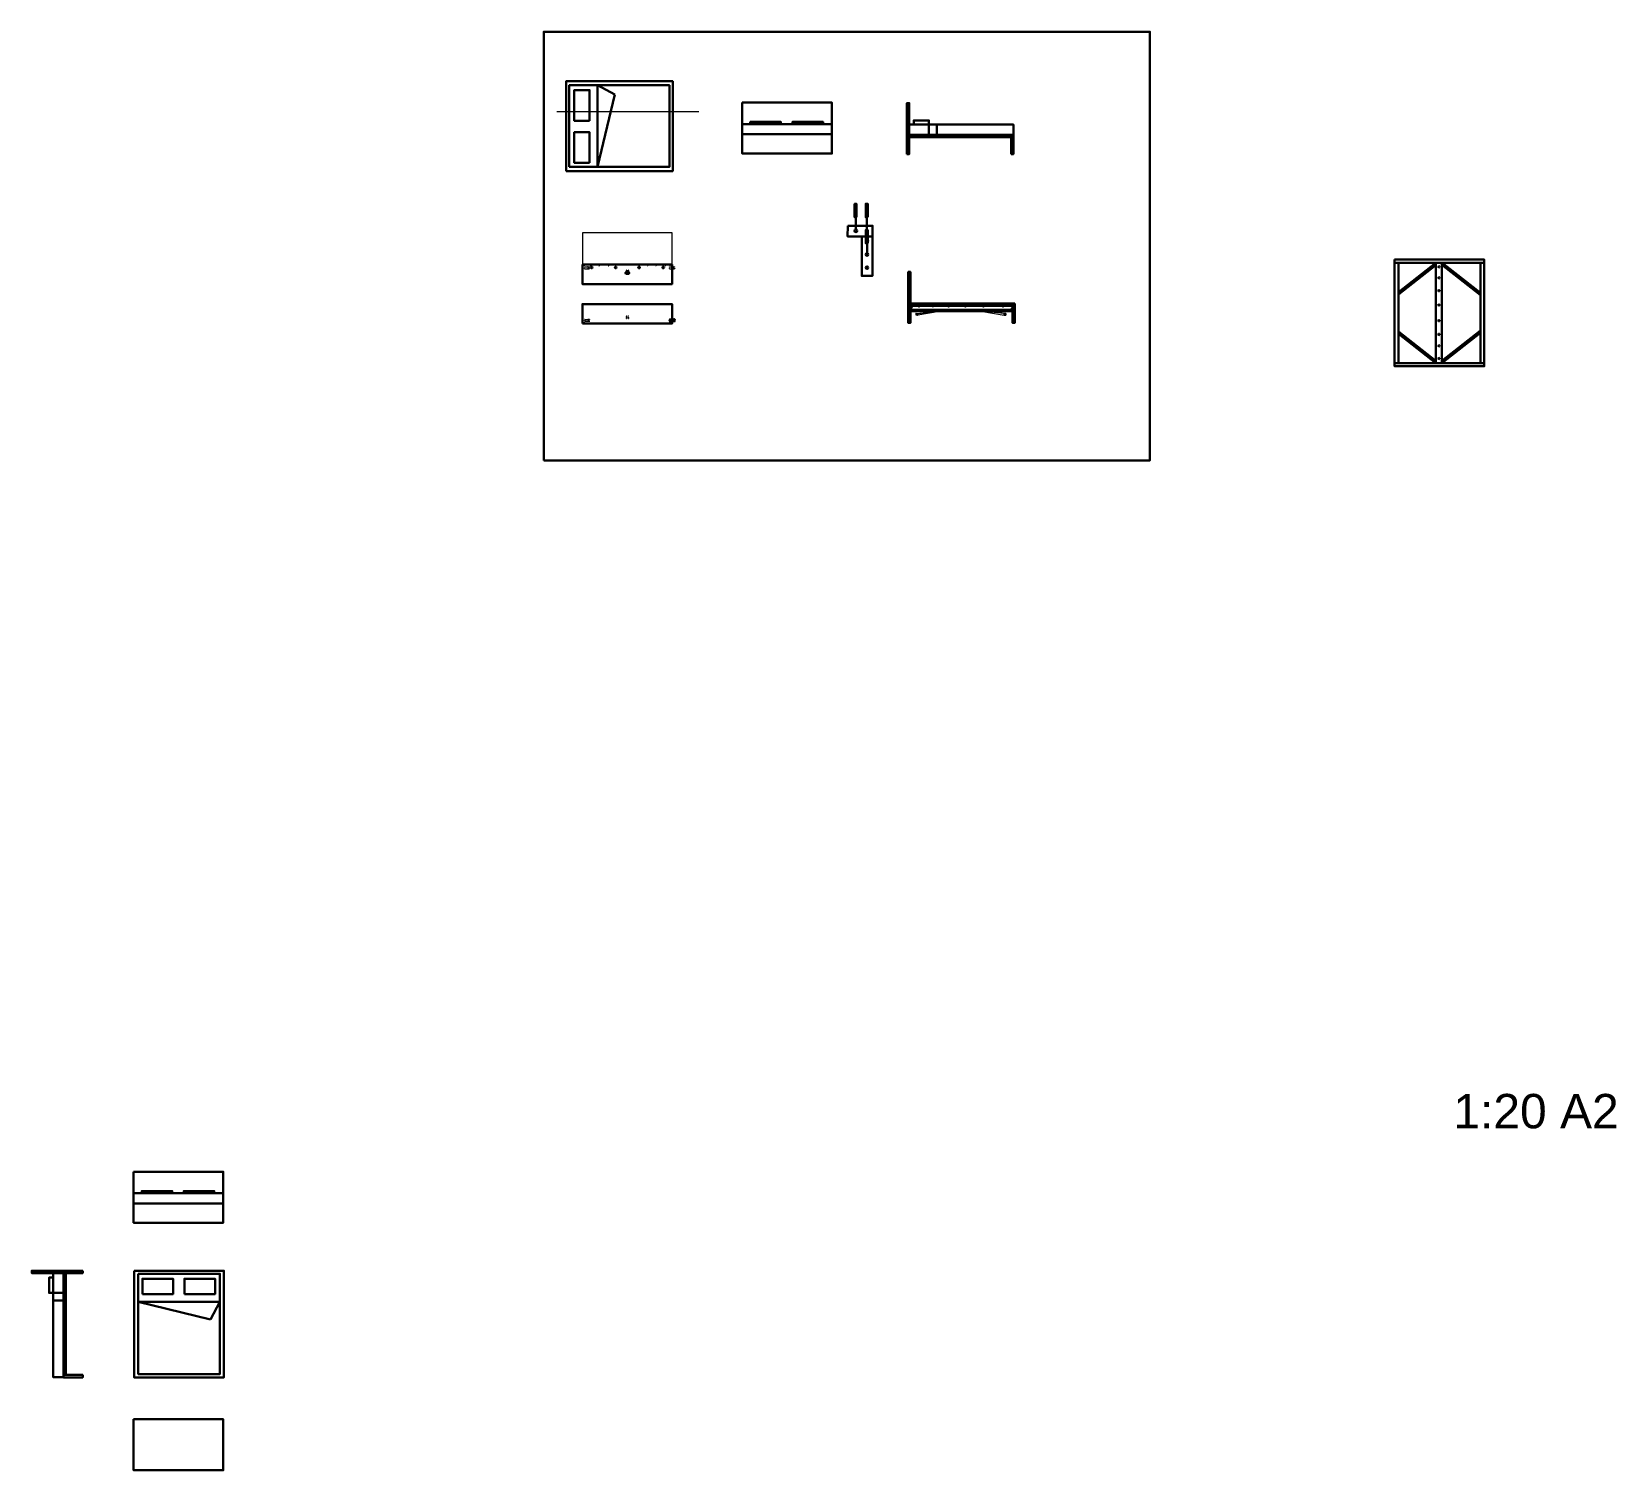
# Model space of a CAD drawing. Header units: inches. Extents: x 157 to 3262, y 42 to 2861.
import ezdxf

# ---------------------------------------------------------------- set-up
doc = ezdxf.new("R2010")
doc.units = ezdxf.units.IN
doc.header["$MEASUREMENT"] = 0
for name, color, linetype, lineweight in [('Arredi', 3, 'Continuous', 30), ('Dettagli', 210, 'Continuous', 5), ('qqqq', 5, 'Continuous', 30)]:
    doc.layers.add(name, color=color, linetype=linetype, lineweight=lineweight)
doc.styles.get("Standard").update_dxf_attribs({"font": 'Arial.ttf'})

msp = doc.modelspace()

# ---------------------------------------------------------------- texts
at = {"layer": 'Arredi', "color": 0, "insert": (2943, 779.7), "char_height": 67.32, "attachment_point": 1}
msp.add_mtext_dynamic_manual_height_columns('1:20 A2', width=475.717, gutter_width=1, heights=[0], dxfattribs=at)

# ---------------------------------------------------------------- hatches: boundary and pattern name
at = {"layer": 'qqqq'}
h = msp.add_hatch(dxfattribs=at)
h.set_pattern_fill('ANSI31', color=0, scale=9.7)
h.paths.add_polyline_path([(1879, 2390.4), (1874.5, 2390.4), (1874.5, 2328.4), (1879, 2328.4)])
h.paths.add_polyline_path([(1879, 2318.6), (1878.6, 2318.6), (1878.6, 2318.7, -0.469008), (1878.6, 2319.4), (1878.6, 2319.3), (1879, 2319.3), (1879, 2320), (1876.9, 2320), (1876.9, 2320.3), (1879, 2320.3), (1879, 2321.8), (1878.6, 2321.8), (1878.6, 2321.9, -0.469008), (1878.6, 2322.6), (1878.6, 2322.4), (1879, 2322.4), (1879, 2325.9), (1876.9, 2325.9), (1876.9, 2326.2), (1879, 2326.2), (1879, 2328.4), (1877, 2328.4, -0.396733), (1876.4, 2328.4), (1874.5, 2328.4), (1874.5, 2290.4), (1879, 2290.4)])
h.paths.add_polyline_path([(1876.8, 2319.1), (1876.6, 2319), (1876.8, 2318.8, -0.158696)], flags=16)
h.paths.add_polyline_path([(1876.8, 2319.2), (1877.1, 2319.2), (1877.3, 2319.2), (1877.5, 2319.2), (1877.8, 2319.2), (1878, 2319.2), (1878.2, 2319.2), (1878.4, 2319.2, 0.266572), (1878.6, 2318.7), (1878.3, 2318.7), (1878.1, 2318.7), (1877.8, 2318.7), (1877.6, 2318.7), (1877.3, 2318.7), (1877.1, 2318.7), (1876.9, 2318.7, -0.254029)], flags=16)
h.paths.add_polyline_path([(1877, 2319.1), (1877.3, 2319.1), (1877.5, 2319.1), (1877.7, 2319.1), (1878, 2319.1), (1878.2, 2319.1), (1878.2, 2319.1, 0.23266), (1878.3, 2318.7), (1878.1, 2318.7), (1877.9, 2318.7), (1877.6, 2318.7), (1877.4, 2318.7), (1877.1, 2318.7), (1877.1, 2318.7, -0.221988)], flags=0)
h.paths.add_polyline_path([(1876.8, 2322.2), (1876.6, 2322.1), (1876.8, 2321.9, -0.158696)], flags=16)
h.paths.add_polyline_path([(1876.8, 2322.3), (1877.1, 2322.3), (1877.3, 2322.3), (1877.5, 2322.3), (1877.8, 2322.3), (1878, 2322.3), (1878.2, 2322.3), (1878.4, 2322.3, 0.266572), (1878.6, 2321.9), (1878.3, 2321.9), (1878.1, 2321.9), (1877.8, 2321.9), (1877.6, 2321.9), (1877.3, 2321.9), (1877.1, 2321.9), (1876.9, 2321.9, -0.254029)], flags=16)
h.paths.add_polyline_path([(1877, 2322.3), (1877.3, 2322.3), (1877.5, 2322.3), (1877.7, 2322.3), (1878, 2322.3), (1878.2, 2322.3), (1878.2, 2322.3, 0.23266), (1878.3, 2321.9), (1878.1, 2321.9), (1877.9, 2321.9), (1877.6, 2321.9), (1877.4, 2321.9), (1877.1, 2321.9), (1877.1, 2321.9, -0.221988)], flags=0)
h.paths.add_polyline_path([(1876.7, 2327.1), (1876.8, 2326.9), (1877, 2327.2, -0.158696)], flags=16)
h.paths.add_polyline_path([(1876.6, 2327.2), (1876.6, 2327.4), (1876.6, 2327.6), (1876.6, 2327.9), (1876.6, 2328.1), (1876.6, 2328.3), (1876.6, 2328.1, 0.252715), (1877, 2328.2), (1877, 2328.2), (1877, 2327.9), (1877, 2327.7), (1877, 2327.4), (1877, 2327.3, -0.254029)], flags=16)
h.paths.add_polyline_path([(1876.6, 2327.6), (1876.6, 2327.8), (1876.6, 2328, 0.23013), (1877, 2328.1), (1877, 2328), (1877, 2327.7), (1877, 2327.5), (1877, 2327.4, -0.221988), (1876.6, 2327.4)], flags=0)
h.paths.add_polyline_path([(2083.5, 2328.4), (2079, 2328.4), (2079, 2326.2), (2081, 2326.2), (2081, 2325.9), (2079, 2325.9), (2079, 2323.9), (2079, 2322.2), (2079.4, 2322.2), (2079.6, 2322.3), (2079.5, 2322.3), (2079.4, 2322.3), (2079.4, 2322), (2079.3, 2320.3), (2081, 2320.3), (2081, 2320), (2079, 2320), (2079, 2319), (2079.4, 2319), (2079.6, 2319.2), (2079.5, 2319.2), (2079.4, 2319.1), (2079.4, 2318.8), (2079, 2290.4), (2083.5, 2290.4)])
h.paths.add_polyline_path([(2081.1, 2318.8), (2081.4, 2319), (2081.2, 2319.1, -0.158696)], flags=16)
h.paths.add_polyline_path([(2080.8, 2318.7), (2080.5, 2318.7), (2080.3, 2318.7), (2080, 2318.7), (2079.8, 2318.7), (2079.6, 2318.7), (2079.4, 2318.7), (2079.6, 2318.7, 0.24604), (2079.7, 2319.2), (2079.8, 2319.2), (2080, 2319.2), (2080.2, 2319.2), (2080.5, 2319.2), (2080.7, 2319.2), (2080.9, 2319.2), (2081.1, 2319.2, -0.254029), (2081, 2318.7)], flags=16)
h.paths.add_polyline_path([(2080.9, 2319.1), (2080.9, 2319.1, -0.22364), (2080.8, 2318.7), (2080.9, 2318.7, 0.221988)], flags=0)
h.paths.add_polyline_path([(2080.4, 2318.7), (2080.1, 2318.7), (2079.9, 2318.7), (2079.7, 2318.7, 0.228766), (2079.8, 2319.1), (2080, 2319.1), (2080.2, 2319.1), (2080.4, 2319.1), (2080.7, 2319.1, -0.225205), (2080.6, 2318.7)], flags=0)
h.paths.add_polyline_path([(2081.1, 2321.9), (2081.4, 2322.1), (2081.2, 2322.2, -0.158696)], flags=16)
h.paths.add_polyline_path([(2080.8, 2321.9), (2080.5, 2321.9), (2080.3, 2321.9), (2080, 2321.9), (2079.8, 2321.9), (2079.6, 2321.9), (2079.4, 2321.9), (2079.6, 2321.9, 0.24604), (2079.7, 2322.3), (2079.8, 2322.3), (2080, 2322.3), (2080.2, 2322.3), (2080.5, 2322.3), (2080.7, 2322.3), (2080.9, 2322.3), (2081.1, 2322.3, -0.254029), (2081, 2321.9)], flags=16)
h.paths.add_polyline_path([(2080.9, 2322.3), (2080.9, 2322.3, -0.22364), (2080.8, 2321.9), (2080.9, 2321.9, 0.221988)], flags=0)
h.paths.add_polyline_path([(2080.4, 2321.9), (2080.1, 2321.9), (2079.9, 2321.9), (2079.7, 2321.9, 0.228766), (2079.8, 2322.3), (2080, 2322.3), (2080.2, 2322.3), (2080.4, 2322.3), (2080.7, 2322.3, -0.225205), (2080.6, 2321.9)], flags=0)
h.paths.add_polyline_path([(1893.7, 2308.9), (1890.1, 2308.9), (1890.1, 2305.7), (1893.7, 2305.7)])
h.paths.add_polyline_path([(2065.9, 2308.9), (2062.4, 2308.9), (2062.4, 2305.7), (2065.9, 2305.7)])

# ---------------------------------------------------------------- linework, layer by layer
at = {"layer": 'Arredi', "color": 0}
for p, q in [((1265.4, 2596.2), (1265.4, 2756.2)), ((1299.4, 2738.1), (1265.4, 2756.2)), ((1265.4, 2596.2), (1299.4, 2738.1)), ((1876.6, 2654.6), (1871.9, 2654.6)), ((1769.4, 2523.8), (1769.4, 2497.5)), ((1770.3, 2523.8), (1770.3, 2497.5)), ((1771, 2523.8), (1771, 2497.5)), ((1771.7, 2523.8), (1771.7, 2497.5)), ((1772.4, 2523.8), (1772.4, 2497.5)), ((1773.3, 2523.8), (1773.3, 2497.5)), ((1791.3, 2524), (1791.3, 2497.7)), ((1792.1, 2524), (1792.1, 2497.7)), ((1792.8, 2524), (1792.8, 2497.7)), ((1793.5, 2524), (1793.5, 2497.7)), ((1794.2, 2524), (1794.2, 2497.7)), ((1795.2, 2524), (1795.2, 2497.7)), ((1771.9, 2497.1), (1771.9, 2475.3)), ((1793.7, 2497.7), (1793.7, 2467.9)), ((1755.9, 2460.2), (1756, 2481.1)), ((1791.5, 2472.8), (1791.5, 2446.5)), ((1792.4, 2472.8), (1792.4, 2446.5)), ((1793.1, 2472.8), (1793.1, 2446.5)), ((1793.7, 2472.8), (1793.7, 2446.5)), ((1794.5, 2472.8), (1794.5, 2446.5)), ((1795.4, 2472.8), (1795.4, 2446.5)), ((1794, 2446.1), (1794, 2424.3)), ((1250.3, 2404.8), (1250.3, 2402.8)), ((1250.4, 2404.8), (1250.4, 2402.8)), ((1250.4, 2404.8), (1250.4, 2402.8)), ((1250.5, 2404.8), (1250.5, 2402.8)), ((1250.5, 2404.8), (1250.5, 2402.8)), ((1250.6, 2404.8), (1250.6, 2402.8)), ((1268.4, 2404.8), (1268.4, 2402.8)), ((1268.4, 2404.8), (1268.4, 2402.8)), ((1268.5, 2404.8), (1268.5, 2402.8)), ((1268.5, 2404.8), (1268.5, 2402.8)), ((1268.6, 2404.8), (1268.6, 2402.8)), ((1268.7, 2404.8), (1268.7, 2402.8)), ((1286.7, 2404.8), (1286.7, 2402.8)), ((1286.8, 2404.8), (1286.8, 2402.8)), ((1286.8, 2404.8), (1286.8, 2402.8)), ((1286.9, 2404.8), (1286.9, 2402.8)), ((1286.9, 2404.8), (1286.9, 2402.8)), ((1287, 2404.8), (1287, 2402.8)), ((1362.7, 2404.8), (1362.7, 2402.8)), ((1362.7, 2404.8), (1362.7, 2402.8)), ((1362.8, 2404.8), (1362.8, 2402.8)), ((1362.9, 2404.8), (1362.9, 2402.8)), ((1362.9, 2404.8), (1362.9, 2402.8)), ((1363, 2404.8), (1363, 2402.8)), ((1379.2, 2404.8), (1379.2, 2402.8)), ((1379.2, 2404.8), (1379.2, 2402.8)), ((1379.3, 2404.8), (1379.3, 2402.8)), ((1379.3, 2404.8), (1379.3, 2402.8)), ((1379.4, 2404.8), (1379.4, 2402.8)), ((1379.5, 2404.8), (1379.5, 2402.8)), ((1397.8, 2404.8), (1397.8, 2402.8)), ((1397.9, 2404.8), (1397.9, 2402.8)), ((1397.9, 2404.8), (1397.9, 2402.8)), ((1398, 2404.8), (1398, 2402.8)), ((1398, 2404.8), (1398, 2402.8)), ((1398.1, 2404.8), (1398.1, 2402.8)), ((2908.6, 2408.6), (2835.4, 2351)), ((2908.6, 2404), (2835.4, 2346.4)), ((2920.7, 2404.1), (2996, 2344.7)), ((2920.8, 2408.6), (2996, 2349.4)), ((1876.8, 2322.2), (1876.6, 2322.1)), ((1876.6, 2322.1), (1876.8, 2321.9)), ((1876.8, 2319.1), (1876.6, 2319)), ((1876.6, 2319), (1876.8, 2318.8)), ((1876.9, 2322.3), (1876.8, 2322.2)), ((1876.8, 2322.3), (1876.8, 2322.3)), ((1876.8, 2319.2), (1876.8, 2319.2)), ((1876.9, 2319.1), (1876.8, 2319.1)), ((1876.9, 2326.2), (1879, 2326.2)), ((1876.9, 2326.2), (1879, 2326.2)), ((1876.9, 2326.1), (1879, 2326.1)), ((1876.9, 2326.1), (1879, 2326.1)), ((1876.9, 2326), (1879, 2326)), ((1876.9, 2325.9), (1879, 2325.9)), ((1876.9, 2321.9), (1876.9, 2321.9)), ((1876.9, 2320.3), (1879, 2320.3)), ((1876.9, 2320.2), (1879, 2320.2)), ((1876.9, 2320.2), (1879, 2320.2)), ((1876.9, 2320.1), (1879, 2320.1)), ((1876.9, 2320.1), (1879, 2320.1)), ((1876.9, 2320), (1879, 2320)), ((1876.9, 2318.7), (1876.9, 2318.7)), ((1877.1, 2322.3), (1877.1, 2322.3)), ((1877.1, 2321.9), (1877.2, 2321.9)), ((1877.1, 2319.2), (1877.1, 2319.2)), ((1877.1, 2318.7), (1877.2, 2318.7)), ((1877.3, 2322.3), (1877.3, 2322.3)), ((1877.3, 2321.9), (1877.4, 2321.9)), ((1877.3, 2319.2), (1877.3, 2319.2)), ((1877.3, 2318.7), (1877.4, 2318.7)), ((1877.5, 2322.3), (1877.5, 2322.3)), ((1877.5, 2319.2), (1877.5, 2319.2)), ((1877.6, 2321.9), (1877.6, 2321.9)), ((1877.6, 2318.7), (1877.6, 2318.7)), ((1877.7, 2322.3), (1877.8, 2322.3)), ((1877.7, 2319.2), (1877.8, 2319.2)), ((1877.8, 2321.9), (1877.9, 2321.9)), ((1877.8, 2318.7), (1877.9, 2318.7)), ((1878, 2322.3), (1878, 2322.3)), ((1878, 2319.2), (1878, 2319.2)), ((1878.1, 2321.9), (1878.1, 2321.9)), ((1878.1, 2318.7), (1878.1, 2318.7)), ((1878.2, 2322.3), (1878.2, 2322.3)), ((1878.2, 2319.2), (1878.2, 2319.2)), ((1878.3, 2321.9), (1878.4, 2321.9)), ((1878.3, 2318.7), (1878.4, 2318.7)), ((1878.4, 2322.3), (1878.4, 2322.3)), ((1878.4, 2319.2), (1878.4, 2319.2)), ((1878.6, 2321.9), (1878.6, 2321.9)), ((1878.6, 2321.8), (1878.6, 2321.8)), ((1878.6, 2318.7), (1878.6, 2318.7)), ((1878.6, 2318.7), (1878.6, 2318.7)), ((2081, 2326.2), (2079, 2326.2)), ((2081, 2326.2), (2079, 2326.2)), ((2081, 2326.1), (2079, 2326.1)), ((2081, 2326.1), (2079, 2326.1)), ((2081, 2326), (2079, 2326)), ((2081, 2325.9), (2079, 2325.9)), ((2081, 2320.3), (2079, 2320.3)), ((2081, 2320.2), (2079, 2320.2)), ((2081, 2320.2), (2079, 2320.2)), ((2081, 2320.1), (2079, 2320.1)), ((2081, 2320.1), (2079, 2320.1)), ((2081, 2320), (2079, 2320)), ((2079.4, 2321.9), (2079.4, 2321.9)), ((2079.4, 2321.8), (2079.4, 2321.8)), ((2079.4, 2318.7), (2079.4, 2318.7)), ((2079.4, 2318.7), (2079.4, 2318.7)), ((2079.6, 2322.3), (2079.5, 2322.3)), ((2079.6, 2319.2), (2079.5, 2319.2)), ((2079.7, 2321.9), (2079.6, 2321.9)), ((2079.7, 2318.7), (2079.6, 2318.7)), ((2079.8, 2322.3), (2079.7, 2322.3)), ((2079.8, 2319.2), (2079.7, 2319.2)), ((2079.9, 2321.9), (2079.8, 2321.9)), ((2079.9, 2318.7), (2079.8, 2318.7)), ((2080, 2322.3), (2080, 2322.3)), ((2080.1, 2321.9), (2080, 2321.9)), ((2080, 2319.2), (2080, 2319.2)), ((2080.1, 2318.7), (2080, 2318.7)), ((2080.2, 2322.3), (2080.2, 2322.3)), ((2080.2, 2319.2), (2080.2, 2319.2)), ((2080.4, 2321.9), (2080.3, 2321.9)), ((2080.4, 2318.7), (2080.3, 2318.7)), ((2080.5, 2322.3), (2080.4, 2322.3)), ((2080.5, 2319.2), (2080.4, 2319.2)), ((2080.6, 2321.9), (2080.5, 2321.9)), ((2080.6, 2318.7), (2080.5, 2318.7)), ((2080.7, 2322.3), (2080.7, 2322.3)), ((2080.7, 2319.2), (2080.7, 2319.2)), ((2080.9, 2321.9), (2080.8, 2321.9)), ((2080.9, 2318.7), (2080.8, 2318.7)), ((2080.9, 2322.3), (2080.9, 2322.3)), ((2080.9, 2319.2), (2080.9, 2319.2)), ((2081.1, 2321.9), (2081, 2321.9)), ((2081.1, 2318.7), (2081, 2318.7)), ((2081.1, 2322.3), (2081.1, 2322.2)), ((2081.2, 2322.3), (2081.1, 2322.3)), ((2081.4, 2322.1), (2081.1, 2321.9)), ((2081.2, 2319.2), (2081.1, 2319.2)), ((2081.1, 2319.1), (2081.1, 2319.1)), ((2081.4, 2319), (2081.1, 2318.8)), ((2081.2, 2322.2), (2081.4, 2322.1)), ((2081.2, 2319.1), (2081.4, 2319)), ((1407.3, 2297.3), (1413.4, 2297.3)), ((1407.3, 2294), (1413.5, 2294)), ((2908.6, 2216.3), (2835.4, 2273.9)), ((2908.9, 2211.5), (2835.4, 2269.3)), ((2920.6, 2211.5), (2996, 2270.9)), ((2920.7, 2216.2), (2996, 2275.6)), ((365.4, 372.1), (525.4, 372.1)), ((365.4, 372.1), (507.4, 338)), ((507.4, 338), (525.4, 372.1))]:
    msp.add_line(p, q, dxfattribs=at)
at = {"layer": 'Arredi', "color": 0, "linetype": 'Continuous'}
for p, q in [((1876.6, 2328.3), (1876.6, 2328.3)), ((1876.6, 2328), (1876.6, 2328.1)), ((1876.6, 2327.8), (1876.6, 2327.9)), ((1876.6, 2327.6), (1876.6, 2327.6)), ((1876.6, 2327.4), (1876.6, 2327.4)), ((1876.6, 2327.2), (1876.7, 2327.2)), ((1876.6, 2327.1), (1876.6, 2327.2)), ((1876.7, 2327.1), (1876.8, 2326.9)), ((1876.8, 2326.9), (1877, 2327.2)), ((1877, 2328.2), (1877, 2328.2)), ((1877, 2327.9), (1877, 2328)), ((1877, 2327.7), (1877, 2327.7)), ((1877, 2327.4), (1877, 2327.5)), ((1877, 2327.2), (1877, 2327.3)), ((1413.7, 2297.5), (1413.4, 2297.3)), ((1413.4, 2297.3), (1413.7, 2297.2)), ((1413.7, 2294.1), (1413.5, 2294)), ((1413.5, 2294), (1413.8, 2293.8)), ((1413.8, 2297.5), (1413.7, 2297.5)), ((1413.7, 2297.5), (1413.7, 2297.5)), ((1413.7, 2297.1), (1413.8, 2297.1)), ((1413.9, 2294.2), (1413.8, 2294.1)), ((1413.8, 2294.2), (1413.8, 2294.2)), ((1413.8, 2293.8), (1413.9, 2293.8)), ((1413.9, 2297.5), (1414, 2297.5)), ((1414, 2297.1), (1414, 2297.1)), ((1414, 2294.2), (1414.1, 2294.2)), ((1414.1, 2297.5), (1414.2, 2297.5)), ((1414.1, 2293.8), (1414.1, 2293.8)), ((1414.2, 2297.1), (1414.3, 2297.1)), ((1414.2, 2294.2), (1414.3, 2294.2)), ((1414.3, 2293.8), (1414.4, 2293.8)), ((1414.4, 2297.5), (1414.4, 2297.5)), ((1414.5, 2297.1), (1414.5, 2297.1)), ((1414.5, 2294.2), (1414.5, 2294.2)), ((1414.5, 2293.8), (1414.6, 2293.8)), ((1414.6, 2297.5), (1414.6, 2297.5)), ((1414.7, 2297.1), (1414.8, 2297.1)), ((1414.7, 2294.2), (1414.7, 2294.2)), ((1414.8, 2297.5), (1414.9, 2297.5)), ((1414.8, 2293.8), (1414.9, 2293.8)), ((1414.9, 2294.2), (1415, 2294.2)), ((1415, 2297.5), (1415.1, 2297.5)), ((1415, 2297.1), (1415, 2297.1)), ((1415, 2293.8), (1415.1, 2293.8)), ((1415.1, 2294.2), (1415.2, 2294.2)), ((1415.2, 2297.1), (1415.2, 2297.1)), ((1415.3, 2297.5), (1415.3, 2297.5)), ((1415.3, 2293.8), (1415.3, 2293.8)), ((1415.4, 2297.1), (1415.5, 2297.1)), ((1415.4, 2294.2), (1415.4, 2294.2)), ((1415.5, 2297.1), (1415.5, 2297.1)), ((1415.5, 2293.8), (1415.6, 2293.8)), ((1415.6, 2293.7), (1415.6, 2293.7))]:
    msp.add_line(p, q, dxfattribs=at)
at = {"layer": 'Arredi', "color": 0}
for points in [[(1160.4, 2021.2), (2348.4, 2021.2), (2348.4, 2861.2), (1160.4, 2861.2)], [(1204.1, 2588), (1413.1, 2588), (1413.1, 2764), (1204.1, 2764)], [(1210.1, 2596.2), (1406.7, 2596.2), (1406.7, 2756.2), (1210.1, 2756.2)], [(1250.1, 2686.8), (1250.1, 2746.8), (1220.1, 2746.8), (1220.1, 2686.8)], [(1549.2, 2722.3), (1549.2, 2622.3), (1725.2, 2622.3), (1725.2, 2722.3)], [(1871.9, 2621.4), (1871.9, 2721.4), (1876.6, 2721.4), (1876.6, 2621.4)], [(1549.2, 2660.3), (1725.1, 2660.3), (1725.1, 2680.3), (1549.2, 2680.3)], [(1565.1, 2680.3), (1625.1, 2680.3), (1625.1, 2684.4), (1565.1, 2684.4)], [(1647.6, 2680.3), (1707.6, 2680.3), (1707.6, 2684.4), (1647.6, 2684.4)], [(2080.9, 2659.2), (2080.9, 2679.2), (1876.6, 2679.2), (1876.6, 2659.2)], [(1885.3, 2679.2), (1885.3, 2687.2), (1915.3, 2687.2), (1915.3, 2679.2)], [(1915.3, 2679.2), (1915.3, 2659.2), (1930.6, 2659.2), (1930.6, 2679.2)], [(1250.1, 2604.3), (1250.1, 2664.3), (1220.1, 2664.3), (1220.1, 2604.3)], [(1549.2, 2622.3), (1725.2, 2622.3), (1725.2, 2660.3), (1549.2, 2660.3)], [(1549.2, 2660.3), (1549.2, 2660.3), (1549.2, 2640.3), (1549.2, 2640.3)], [(2076.2, 2654.6), (1876.6, 2654.6), (1876.6, 2659.2), (2076.2, 2659.2)], [(2076.2, 2621.4), (2076.2, 2659.2), (2080.9, 2659.2), (2080.9, 2621.4)], [(1773.3, 2497.5), (1773.3, 2523.8), (1769.4, 2523.8), (1769.4, 2497.5)], [(1795.2, 2497.7), (1795.2, 2524), (1791.3, 2524), (1791.3, 2497.7)], [(1756, 2481.1), (1804.6, 2481.1), (1804.5, 2460.2), (1755.9, 2460.2)], [(1804.5, 2460.1), (1804.5, 2382.6), (1783.5, 2382.7), (1783.5, 2460.2)], [(1795.4, 2446.5), (1795.4, 2472.8), (1791.5, 2472.8), (1791.5, 2446.5)], [(1235.9, 2404.8), (1411.9, 2404.8), (1411.9, 2366.8), (1235.9, 2366.8)], [(1250.3, 2402.8), (1250.3, 2404.8), (1250.6, 2404.8), (1250.6, 2402.8)], [(1268.4, 2402.8), (1268.4, 2404.8), (1268.7, 2404.8), (1268.7, 2402.8)], [(1286.7, 2402.8), (1286.7, 2404.8), (1287, 2404.8), (1287, 2402.8)], [(1362.7, 2402.8), (1362.7, 2404.8), (1363, 2404.8), (1363, 2402.8)], [(1379.2, 2402.8), (1379.2, 2404.8), (1379.5, 2404.8), (1379.5, 2402.8)], [(1397.8, 2402.8), (1397.8, 2404.8), (1398.1, 2404.8), (1398.1, 2402.8)], [(2827.7, 2414.6), (2827.7, 2205.6), (3003.7, 2205.6), (3003.7, 2414.6)], [(2827.7, 2414.6), (3003.7, 2414.6), (3003.7, 2408.6), (2827.7, 2408.6)], [(2908.6, 2408.6), (2920.7, 2408.6), (2920.7, 2211.6), (2908.6, 2211.6)], [(1874.5, 2390.4), (1874.5, 2328.4), (1879, 2328.4), (1879, 2390.4)], [(1235.9, 2289.3), (1411.9, 2289.3), (1411.9, 2327.3), (1235.9, 2327.3)], [(1874.5, 2328.4), (1874.5, 2290.4), (1879, 2290.4), (1879, 2328.4)], [(1879, 2325.9), (1876.9, 2325.9), (1876.9, 2326.2), (1879, 2326.2)], [(1879, 2320), (1876.9, 2320), (1876.9, 2320.3), (1879, 2320.3)], [(1878.6, 2322.2), (1878.6, 2322), (1879.4, 2322), (1879.4, 2322.2)], [(1878.6, 2319), (1878.6, 2318.8), (1879.4, 2318.8), (1879.4, 2319)], [(1879, 2323.9), (2079, 2323.9), (2079, 2328.4), (1879, 2328.4)], [(1879, 2328.4), (2079, 2328.4), (2079, 2313.6), (1879, 2313.6)], [(1879.6, 2322.4), (1879.6, 2321.8), (1879.6, 2321.8), (1879.6, 2322.4)], [(1879.6, 2319.3), (1879.6, 2318.6), (1879.6, 2318.6), (1879.6, 2319.3)], [(1879.9, 2322), (1879.9, 2322.2), (1880.2, 2322.2), (1880.2, 2322)], [(1879.9, 2318.8), (1879.9, 2319.1), (1880.2, 2319.1), (1880.2, 2318.8)], [(1880.2, 2322.4), (1880.2, 2321.8), (1880.3, 2321.8), (1880.3, 2322.4)], [(1880.2, 2319.3), (1880.2, 2318.6), (1880.3, 2318.6), (1880.3, 2319.3)], [(2077.7, 2322.4), (2077.7, 2321.8), (2077.7, 2321.8), (2077.7, 2322.4)], [(2078, 2322), (2078, 2322.2), (2077.7, 2322.2), (2077.7, 2322)], [(2077.7, 2319.3), (2077.7, 2318.6), (2077.7, 2318.6), (2077.7, 2319.3)], [(2078, 2318.8), (2078, 2319.1), (2077.7, 2319.1), (2077.7, 2318.8)], [(2078.4, 2322.4), (2078.4, 2321.8), (2078.3, 2321.8), (2078.3, 2322.4)], [(2078.4, 2319.3), (2078.4, 2318.6), (2078.3, 2318.6), (2078.3, 2319.3)], [(2079.4, 2322.2), (2079.4, 2322), (2078.6, 2322), (2078.6, 2322.2)], [(2079.4, 2319), (2079.4, 2318.8), (2078.6, 2318.8), (2078.6, 2319)], [(2083.5, 2328.4), (2083.5, 2290.4), (2079, 2290.4), (2079, 2328.4)], [(2079, 2325.9), (2081, 2325.9), (2081, 2326.2), (2079, 2326.2)], [(2079, 2320), (2081, 2320), (2081, 2320.3), (2079, 2320.3)], [(2827.7, 2211.6), (3003.7, 2211.6), (3003.7, 2205.6), (2827.7, 2205.6)], [(356.2, 627.2), (356.2, 527.2), (532.2, 527.2), (532.2, 627.2)], [(356.2, 565.2), (532.2, 565.2), (532.2, 585.3), (356.2, 585.3)], [(356.2, 527.2), (532.2, 527.2), (532.2, 565.2), (356.2, 565.2)], [(356.2, 565.2), (356.2, 565.2), (356.2, 545.2), (356.2, 545.2)], [(372.2, 585.3), (432.2, 585.3), (432.2, 589.3), (372.2, 589.3)], [(454.6, 585.3), (514.6, 585.3), (514.6, 589.3), (454.6, 589.3)], [(256.6, 433.3), (156.6, 433.3), (156.6, 428.7), (256.6, 428.7)], [(198.8, 419.9), (190.8, 419.9), (190.8, 389.9), (198.8, 389.9)], [(218.8, 224.4), (198.8, 224.4), (198.8, 428.7), (218.8, 428.7)], [(223.4, 229), (223.4, 428.7), (218.8, 428.7), (218.8, 229)], [(357.3, 433.3), (357.3, 224.3), (533.3, 224.3), (533.3, 433.3)], [(365.4, 427.4), (365.4, 230.7), (525.4, 230.7), (525.4, 427.4)], [(373.6, 387.4), (433.6, 387.4), (433.6, 417.4), (373.6, 417.4)], [(456, 387.4), (516, 387.4), (516, 417.4), (456, 417.4)], [(198.8, 389.9), (218.8, 389.9), (218.8, 374.7), (198.8, 374.7)], [(256.6, 229), (218.8, 229), (218.8, 224.3), (256.6, 224.3)], [(356.2, 142.2), (356.2, 42.2), (532.2, 42.2), (532.2, 142.2)]]:
    msp.add_lwpolyline(points, close=True, dxfattribs=at)
for points in [[(2835.4, 2205.6), (2827.7, 2205.6), (2827.7, 2408.6), (2835.4, 2408.6), (2835.4, 2211.6)], [(2996, 2211.6), (2996, 2408.6), (3003.7, 2408.6), (3003.7, 2205.6), (2996, 2205.6)], [(1876.9, 2322.3), (1877, 2322.3)], [(1877.1, 2321.9), (1876.9, 2321.9)], [(1876.9, 2319.1), (1877, 2319.1)], [(1877.1, 2318.7), (1876.9, 2318.7)], [(1877.1, 2322.3), (1877.3, 2322.3)], [(1877.3, 2321.9), (1877.1, 2321.9)], [(1877.1, 2319.1), (1877.3, 2319.1)], [(1877.3, 2318.7), (1877.1, 2318.7)], [(1877.3, 2322.3), (1877.5, 2322.3)], [(1877.3, 2319.1), (1877.5, 2319.1)], [(1877.6, 2321.9), (1877.4, 2321.9)], [(1877.6, 2318.7), (1877.4, 2318.7)], [(1877.5, 2322.3), (1877.7, 2322.3)], [(1877.5, 2319.1), (1877.7, 2319.1)], [(1877.8, 2321.9), (1877.6, 2321.9)], [(1877.8, 2318.7), (1877.6, 2318.7)], [(1877.8, 2322.3), (1878, 2322.3)], [(1877.8, 2319.1), (1878, 2319.1)], [(1878.1, 2321.9), (1877.9, 2321.9)], [(1878.1, 2318.7), (1877.9, 2318.7)], [(1878, 2322.3), (1878.2, 2322.3)], [(1878, 2319.1), (1878.2, 2319.1)], [(1878.3, 2321.9), (1878.1, 2321.9)], [(1878.3, 2318.7), (1878.1, 2318.7)], [(1878.2, 2322.3), (1878.4, 2322.3)], [(1878.2, 2319.1), (1878.4, 2319.1)], [(1878.5, 2321.9), (1878.3, 2321.9)], [(1878.5, 2318.7), (1878.3, 2318.7)], [(1878.4, 2322.3), (1878.6, 2322.3), (1878.6, 2321.9), (1878.6, 2321.9)], [(1878.4, 2319.1), (1878.6, 2319.1), (1878.6, 2318.7), (1878.6, 2318.7)], [(1879.5, 2321.8), (1878.6, 2321.8), (1878.6, 2322.4), (1879.5, 2322.4)], [(1879.5, 2318.6), (1878.6, 2318.6), (1878.6, 2319.3), (1879.5, 2319.3)], [(1879.5, 2322.4), (1879.9, 2322.4), (1879.9, 2321.8), (1879.5, 2321.8)], [(1879.5, 2319.3), (1879.9, 2319.3), (1879.9, 2318.6), (1879.5, 2318.6)], [(2078.4, 2322.4), (2078, 2322.4), (2078, 2321.8), (2078.4, 2321.8)], [(2078.4, 2319.3), (2078, 2319.3), (2078, 2318.6), (2078.4, 2318.6)], [(2078.4, 2321.8), (2079.4, 2321.8), (2079.4, 2322.4), (2078.4, 2322.4)], [(2078.4, 2318.6), (2079.4, 2318.6), (2079.4, 2319.3), (2078.4, 2319.3)], [(2079.5, 2322.3), (2079.4, 2322.3), (2079.4, 2321.9), (2079.4, 2321.9)], [(2079.4, 2321.9), (2079.6, 2321.9)], [(2079.5, 2319.1), (2079.4, 2319.1), (2079.4, 2318.7), (2079.4, 2318.7)], [(2079.4, 2318.7), (2079.6, 2318.7)], [(2079.7, 2322.3), (2079.6, 2322.3)], [(2079.7, 2319.1), (2079.6, 2319.1)], [(2079.7, 2321.9), (2079.8, 2321.9)], [(2079.7, 2318.7), (2079.8, 2318.7)], [(2080, 2322.3), (2079.8, 2322.3)], [(2080, 2319.1), (2079.8, 2319.1)], [(2079.9, 2321.9), (2080.1, 2321.9)], [(2079.9, 2318.7), (2080.1, 2318.7)], [(2080.2, 2322.3), (2080, 2322.3)], [(2080.2, 2319.1), (2080, 2319.1)], [(2080.1, 2321.9), (2080.3, 2321.9)], [(2080.1, 2318.7), (2080.3, 2318.7)], [(2080.4, 2322.3), (2080.2, 2322.3)], [(2080.4, 2319.1), (2080.2, 2319.1)], [(2080.4, 2321.9), (2080.6, 2321.9)], [(2080.4, 2318.7), (2080.6, 2318.7)], [(2080.7, 2322.3), (2080.5, 2322.3)], [(2080.7, 2319.1), (2080.5, 2319.1)], [(2080.6, 2321.9), (2080.8, 2321.9)], [(2080.6, 2318.7), (2080.8, 2318.7)], [(2080.9, 2322.3), (2080.7, 2322.3)], [(2080.9, 2319.1), (2080.7, 2319.1)], [(2081.1, 2322.3), (2080.9, 2322.3)], [(2080.9, 2321.9), (2081, 2321.9)], [(2081.1, 2319.1), (2080.9, 2319.1)], [(2080.9, 2318.7), (2081, 2318.7)]]:
    msp.add_lwpolyline(points, dxfattribs=at)
at = {"layer": 'Arredi', "color": 0, "linetype": 'Continuous'}
for points in [[(1876.6, 2328.3), (1876.6, 2328.4)], [(1876.6, 2328.1), (1876.6, 2328.3)], [(1876.6, 2327.9), (1876.6, 2328)], [(1876.6, 2327.6), (1876.6, 2327.8)], [(1876.6, 2327.4), (1876.6, 2327.6)], [(1876.6, 2327.2), (1876.6, 2327.4)], [(1877, 2328.4), (1877, 2328.2)], [(1877, 2328.1), (1877, 2328)], [(1877, 2327.9), (1877, 2327.7)], [(1877, 2327.7), (1877, 2327.5)], [(1877, 2327.4), (1877, 2327.2)], [(1413.8, 2297.5), (1413.9, 2297.5)], [(1414, 2297.1), (1413.8, 2297.1)], [(1413.9, 2294.2), (1414, 2294.2)], [(1414.1, 2293.8), (1413.9, 2293.8)], [(1414, 2297.5), (1414.1, 2297.5)], [(1414.2, 2297.1), (1414, 2297.1)], [(1414, 2294.2), (1414.2, 2294.2)], [(1414.3, 2293.8), (1414.1, 2293.8)], [(1414.2, 2297.5), (1414.4, 2297.5)], [(1414.4, 2297.1), (1414.3, 2297.1)], [(1414.3, 2294.2), (1414.5, 2294.2)], [(1414.4, 2297.5), (1414.6, 2297.5)], [(1414.5, 2293.8), (1414.4, 2293.8)], [(1414.7, 2297.1), (1414.5, 2297.1)], [(1414.5, 2294.2), (1414.7, 2294.2)], [(1414.6, 2297.5), (1414.8, 2297.5)], [(1414.8, 2293.8), (1414.6, 2293.8)], [(1414.7, 2294.2), (1414.9, 2294.2)], [(1414.9, 2297.1), (1414.8, 2297.1)], [(1414.9, 2297.5), (1415, 2297.5)], [(1415, 2293.8), (1414.9, 2293.8)], [(1415.1, 2297.1), (1415, 2297.1)], [(1415, 2294.2), (1415.1, 2294.2)], [(1415.1, 2297.5), (1415.3, 2297.5)], [(1415.2, 2293.8), (1415.1, 2293.8)], [(1415.4, 2297.1), (1415.2, 2297.1)], [(1415.2, 2294.2), (1415.4, 2294.2)], [(1415.3, 2297.5), (1415.5, 2297.5), (1415.5, 2297.1), (1415.5, 2297.1)], [(1415.5, 2293.8), (1415.3, 2293.8)], [(1415.4, 2294.2), (1415.6, 2294.2), (1415.6, 2293.8), (1415.6, 2293.8)], [(1416.4, 2297), (1415.5, 2297), (1415.5, 2297.7), (1416.4, 2297.7)], [(1416.5, 2293.7), (1415.6, 2293.7), (1415.6, 2294.3), (1416.5, 2294.3)], [(1416.4, 2297.7), (1416.8, 2297.7), (1416.8, 2297), (1416.4, 2297)], [(1416.5, 2294.3), (1416.9, 2294.3), (1416.9, 2293.7), (1416.5, 2293.7)]]:
    msp.add_lwpolyline(points, dxfattribs=at)
for points in [[(1415.5, 2297.4), (1415.5, 2297.2), (1416.3, 2297.2), (1416.3, 2297.4)], [(1415.6, 2294.1), (1415.6, 2293.9), (1416.3, 2293.9), (1416.3, 2294.1)], [(1416.5, 2297.7), (1416.5, 2297), (1416.5, 2297), (1416.5, 2297.7)], [(1416.6, 2294.3), (1416.6, 2293.7), (1416.6, 2293.7), (1416.6, 2294.3)], [(1416.8, 2297.2), (1416.8, 2297.5), (1417.1, 2297.5), (1417.1, 2297.2)], [(1416.9, 2293.8), (1416.9, 2294.1), (1417.2, 2294.1), (1417.2, 2293.8)], [(1417.1, 2297.7), (1417.1, 2297), (1417.1, 2297), (1417.1, 2297.7)], [(1417.2, 2294.3), (1417.2, 2293.7), (1417.2, 2293.7), (1417.2, 2294.3)]]:
    msp.add_lwpolyline(points, close=True, dxfattribs=at)
at = {"layer": 'Arredi', "color": 0}
for centre, radius in [((1771.9, 2471), 2.49), ((1793.9, 2450.9), 2.49), ((1793.9, 2424.5), 2.49), ((1254.1, 2399.1), 1.58), ((1301.3, 2399.1), 1.58), ((1347.2, 2399.1), 1.58), ((1394.4, 2399.1), 1.58), ((1793.9, 2398.9), 2.49), ((2914.7, 2400.4), 1.23), ((2914.7, 2378.9), 1.23), ((2914.7, 2353.8), 1.23), ((1322.7, 2303.1), 0.223), ((1322.7, 2300.2), 0.223), ((1326.1, 2303.1), 0.223), ((1326.1, 2300.2), 0.223), ((2914.7, 2325.6), 1.23), ((1407, 2297.3), 0.223), ((1407, 2295.6), 0.223), ((1407, 2294), 0.223), ((1407, 2290.7), 0.223), ((1408.4, 2290.7), 0.223), ((2914.7, 2295), 1.23), ((2914.7, 2268), 1.23), ((2914.7, 2245.6), 1.23), ((2914.7, 2220.9), 1.23)]:
    msp.add_circle(centre, radius, dxfattribs=at)
at = {"layer": 'Arredi', "color": 0, "linetype": 'Continuous'}
for centre, start, end in [((1876.7, 2328.8), 258.3615, 303.6841), ((1876.7, 2328.7), 255.7631, 313.2797), ((1876.7, 2328.5), 259.5682, 319.1903), ((1876.7, 2328.5), 256.9818, 315.4542), ((1876.7, 2328.3), 254.2176, 311.7564), ((1876.7, 2328.3), 251.568, 308.4456), ((1876.7, 2328.1), 255.4447, 313.3644), ((1876.7, 2328), 252.812, 309.9741), ((1876.8, 2327.9), 250.9361, 307.6855), ((1876.8, 2327.8), 248.2339, 304.5505), ((1876.7, 2327.6), 252.1845, 309.1977), ((1876.8, 2327.6), 249.5037, 306.0012), ((1414.2, 2297.4), 162.1845, 219.1977), ((1414.1, 2297.4), 159.5037, 216.0012), ((1414.2, 2294), 159.5037, 216.0012), ((1414.3, 2294), 162.1845, 219.1977), ((1414.4, 2297.4), 160.9361, 217.6855), ((1414.4, 2297.4), 158.2339, 214.5505), ((1414.5, 2294), 160.9361, 217.6855), ((1414.4, 2294), 158.2339, 214.5505), ((1414.6, 2297.4), 162.812, 219.9741), ((1414.6, 2297.4), 165.4447, 223.3644), ((1414.7, 2294.1), 165.4447, 223.3644), ((1414.7, 2294.1), 162.812, 219.9741), ((1414.9, 2297.4), 164.2176, 221.7564), ((1414.8, 2297.4), 161.568, 218.4456), ((1414.9, 2294), 161.568, 218.4456), ((1415, 2294.1), 164.2176, 221.7564), ((1415.1, 2297.5), 169.5682, 229.1903), ((1415, 2297.4), 166.9818, 225.4542), ((1415.2, 2294.1), 169.5682, 229.1903), ((1415.1, 2294.1), 166.9818, 225.4542), ((1415.3, 2297.4), 165.7631, 223.7901), ((1415.3, 2297.5), 168.3615, 227.4099), ((1415.4, 2294.1), 165.7631, 223.7901), ((1415.5, 2297.4), 165.9958, 224.1035), ((1415.4, 2294.1), 168.3615, 227.4099), ((1415.5, 2297.5), 168.5918, 227.7443), ((1415.6, 2294.1), 165.9958, 224.1035), ((1415.6, 2294.1), 168.5918, 227.7443), ((1415.8, 2297.5), 172.2956, 230.2539), ((1415.7, 2297.5), 169.7318, 229.4371), ((1415.9, 2294.1), 172.2956, 230.2539), ((1415.8, 2294.1), 169.7318, 229.4371)]:
    msp.add_arc(centre, 0.459, start, end, dxfattribs=at)
at = {"layer": 'Arredi', "color": 0}
for centre, start, end in [((1877.3, 2322.2), 162.1845, 219.1977), ((1877.2, 2322.1), 159.5037, 216.0012), ((1877.3, 2319), 162.1845, 219.1977), ((1877.2, 2319), 159.5037, 216.0012), ((1877.5, 2322.1), 158.2339, 214.5505), ((1877.5, 2319), 158.2339, 214.5505), ((1877.5, 2322.2), 160.9361, 217.6855), ((1877.5, 2319), 160.9361, 217.6855), ((1877.7, 2322.2), 162.812, 219.9741), ((1877.7, 2319), 162.812, 219.9741), ((1877.7, 2322.2), 165.4447, 223.3644), ((1877.7, 2319), 165.4447, 223.3644), ((1878, 2322.2), 164.2176, 221.7564), ((1877.9, 2322.2), 161.568, 218.4456), ((1878, 2319), 164.2176, 221.7564), ((1877.9, 2319), 161.568, 218.4456), ((1878.2, 2322.2), 166.9818, 225.4542), ((1878.2, 2319.1), 166.9818, 225.4542), ((1878.2, 2322.2), 169.5682, 229.1903), ((1878.2, 2319.1), 169.5682, 229.1903), ((1878.4, 2322.2), 165.7631, 223.7901), ((1878.4, 2319), 165.7631, 223.7901), ((1878.5, 2322.2), 168.3615, 227.4099), ((1878.5, 2319.1), 168.3615, 227.4099), ((1878.7, 2322.2), 168.5918, 227.7443), ((1878.6, 2322.2), 165.9958, 224.1035), ((1878.7, 2319.1), 168.5918, 227.7443), ((1878.6, 2319), 165.9958, 224.1035), ((1878.9, 2322.2), 172.2956, 230.2539), ((1878.9, 2322.2), 169.7318, 229.4371), ((1878.9, 2319.1), 172.2956, 230.2539), ((1878.9, 2319.1), 169.7318, 229.4371), ((2079.1, 2322.2), 309.7461, 7.7044), ((2079.1, 2322.2), 310.5629, 10.2682), ((2079.1, 2319.1), 309.7461, 7.7044), ((2079.1, 2319.1), 310.5629, 10.2682), ((2079.3, 2322.2), 312.2557, 11.4082), ((2079.3, 2319.1), 312.2557, 11.4082), ((2079.3, 2322.2), 315.8965, 14.0042), ((2079.3, 2319), 315.8965, 14.0042), ((2079.5, 2322.2), 312.5901, 11.6385), ((2079.5, 2319.1), 312.5901, 11.6385), ((2079.6, 2322.2), 316.2099, 14.2369), ((2079.6, 2319), 316.2099, 14.2369), ((2079.7, 2322.2), 310.8097, 10.4318), ((2079.7, 2319.1), 310.8097, 10.4318), ((2079.8, 2322.2), 314.5458, 13.0182), ((2079.8, 2319.1), 314.5458, 13.0182), ((2080, 2322.2), 318.2436, 15.7824), ((2080, 2319), 318.2436, 15.7824), ((2080, 2322.2), 321.5544, 18.432), ((2080, 2319), 321.5544, 18.432), ((2080.2, 2322.2), 316.6356, 14.5553), ((2080.2, 2319), 316.6356, 14.5553), ((2080.3, 2322.2), 320.0259, 17.188), ((2080.3, 2319), 320.0259, 17.188), ((2080.4, 2322.2), 322.3145, 19.0639), ((2080.4, 2319), 322.3145, 19.0639), ((2080.5, 2322.1), 325.4495, 21.7661), ((2080.5, 2319), 325.4495, 21.7661), ((2080.7, 2322.2), 320.8023, 17.8155), ((2080.7, 2319), 320.8023, 17.8155), ((2080.7, 2322.1), 323.9988, 20.4963), ((2080.7, 2319), 323.9988, 20.4963)]:
    msp.add_arc(centre, 0.459, start, end, dxfattribs=at)
at = {"layer": 'Dettagli', "color": 0}
for p, q in [((1185.9, 2704.6), (1464.3, 2704.6)), ((1240.1, 2400.2), (1246.2, 2400.2)), ((1240.1, 2396.8), (1246.3, 2396.8)), ((1407, 2400.2), (1413.1, 2400.2)), ((1407, 2396.8), (1413.2, 2396.8)), ((1890.1, 2308.9), (1938.7, 2313.6)), ((1893.7, 2308.9), (1939.2, 2313.6)), ((1939.2, 2313.6), (1893.7, 2305.7)), ((2062.4, 2308.9), (2016.8, 2313.6)), ((2016.8, 2313.6), (2062.4, 2305.6)), ((2066, 2308.9), (2017.3, 2313.6)), ((1240.4, 2297.3), (1246.5, 2297.3)), ((1240.4, 2294), (1246.5, 2294))]:
    msp.add_line(p, q, dxfattribs=at)
at = {"layer": 'Dettagli', "color": 0, "linetype": 'Continuous'}
for p, q in [((1246.5, 2400.3), (1246.2, 2400.2)), ((1246.2, 2400.2), (1246.5, 2400)), ((1246.6, 2396.9), (1246.3, 2396.8)), ((1246.3, 2396.8), (1246.6, 2396.6)), ((1246.5, 2400.4), (1246.5, 2400.4)), ((1246.6, 2400.3), (1246.5, 2400.3)), ((1246.5, 2399.9), (1246.6, 2399.9)), ((1246.7, 2397), (1246.6, 2397)), ((1246.6, 2397), (1246.6, 2397)), ((1246.6, 2396.6), (1246.7, 2396.6)), ((1246.7, 2400.4), (1246.8, 2400.4)), ((1246.8, 2399.9), (1246.8, 2399.9)), ((1246.8, 2397), (1246.9, 2397)), ((1246.9, 2400.4), (1247, 2400.4)), ((1246.9, 2396.6), (1246.9, 2396.6)), ((1247, 2399.9), (1247.1, 2399.9)), ((1247, 2397), (1247.1, 2397)), ((1247.1, 2396.6), (1247.2, 2396.6)), ((1247.2, 2400.4), (1247.2, 2400.4)), ((1247.3, 2399.9), (1247.3, 2399.9)), ((1247.3, 2397), (1247.3, 2397)), ((1247.3, 2396.6), (1247.4, 2396.6)), ((1247.4, 2400.4), (1247.4, 2400.4)), ((1247.5, 2399.9), (1247.6, 2399.9)), ((1247.5, 2397), (1247.5, 2397)), ((1247.6, 2400.4), (1247.7, 2400.4)), ((1247.6, 2396.6), (1247.7, 2396.6)), ((1247.7, 2397), (1247.8, 2397)), ((1247.8, 2399.9), (1247.8, 2399.9)), ((1247.8, 2396.6), (1247.9, 2396.6)), ((1247.9, 2400.4), (1247.9, 2400.4)), ((1247.9, 2397), (1248, 2397)), ((1248, 2399.9), (1248, 2399.9)), ((1248.1, 2400.4), (1248.1, 2400.4)), ((1248.1, 2396.6), (1248.1, 2396.6)), ((1248.2, 2399.9), (1248.3, 2399.9)), ((1248.2, 2397), (1248.2, 2397)), ((1248.3, 2399.9), (1248.3, 2399.9)), ((1248.3, 2396.6), (1248.4, 2396.6)), ((1248.4, 2396.5), (1248.4, 2396.5)), ((1253.9, 2404.5), (1253.9, 2404.6)), ((1253.9, 2404.3), (1253.9, 2404.4)), ((1253.9, 2404.1), (1253.9, 2404.1)), ((1253.9, 2403.9), (1253.9, 2403.9)), ((1253.9, 2403.6), (1253.9, 2403.7)), ((1253.9, 2403.4), (1253.9, 2403.4)), ((1253.9, 2403.2), (1253.9, 2403.2)), ((1253.9, 2403), (1253.9, 2403)), ((1253.9, 2402.9), (1253.9, 2403)), ((1254, 2402.9), (1254.1, 2402.7)), ((1254.1, 2402.7), (1254.2, 2403)), ((1254.3, 2404.7), (1254.3, 2404.7)), ((1254.3, 2404.4), (1254.3, 2404.5)), ((1254.3, 2404.2), (1254.3, 2404.3)), ((1254.3, 2404), (1254.3, 2404)), ((1254.3, 2403.7), (1254.3, 2403.8)), ((1254.3, 2403.5), (1254.3, 2403.5)), ((1254.3, 2403.2), (1254.3, 2403.3)), ((1254.3, 2403), (1254.3, 2403.1)), ((1301, 2404.5), (1301, 2404.6)), ((1301, 2404.3), (1301, 2404.4)), ((1301, 2404.1), (1301, 2404.1)), ((1301, 2403.9), (1301, 2403.9)), ((1301, 2403.6), (1301, 2403.7)), ((1301, 2403.4), (1301, 2403.4)), ((1301, 2403.2), (1301, 2403.2)), ((1301, 2402.9), (1301, 2403)), ((1301.1, 2403), (1301.1, 2403)), ((1301.1, 2402.9), (1301.2, 2402.7)), ((1301.2, 2402.7), (1301.4, 2403)), ((1301.5, 2404.7), (1301.5, 2404.7)), ((1301.5, 2404.4), (1301.5, 2404.5)), ((1301.5, 2404.2), (1301.5, 2404.3)), ((1301.5, 2404), (1301.5, 2404)), ((1301.5, 2403.7), (1301.5, 2403.8)), ((1301.5, 2403.5), (1301.5, 2403.5)), ((1301.5, 2403.2), (1301.5, 2403.3)), ((1301.5, 2403), (1301.5, 2403.1)), ((1346.7, 2404.5), (1346.7, 2404.6)), ((1346.7, 2404.3), (1346.7, 2404.4)), ((1346.7, 2404.1), (1346.7, 2404.1)), ((1346.7, 2403.9), (1346.7, 2403.9)), ((1346.7, 2403.6), (1346.7, 2403.7)), ((1346.7, 2403.4), (1346.7, 2403.4)), ((1346.7, 2403.2), (1346.7, 2403.2)), ((1346.7, 2403), (1346.8, 2403)), ((1346.7, 2402.9), (1346.7, 2403)), ((1346.8, 2402.9), (1346.9, 2402.7)), ((1346.9, 2402.7), (1347.1, 2403)), ((1347.1, 2404.7), (1347.1, 2404.7)), ((1347.1, 2404.4), (1347.1, 2404.5)), ((1347.1, 2404.2), (1347.1, 2404.3)), ((1347.1, 2404), (1347.1, 2404)), ((1347.1, 2403.7), (1347.1, 2403.8)), ((1347.1, 2403.5), (1347.1, 2403.5)), ((1347.1, 2403.2), (1347.1, 2403.3)), ((1347.1, 2403), (1347.1, 2403.1)), ((1394, 2404.5), (1394, 2404.6)), ((1394, 2404.3), (1394, 2404.4)), ((1394, 2404.1), (1394, 2404.1)), ((1394, 2403.9), (1394, 2403.9)), ((1394, 2403.6), (1394, 2403.7)), ((1394, 2403.4), (1394, 2403.4)), ((1394, 2403.2), (1394, 2403.2)), ((1394, 2403), (1394.1, 2403)), ((1394, 2402.9), (1394, 2403)), ((1394.1, 2402.9), (1394.2, 2402.7)), ((1394.2, 2402.7), (1394.4, 2403)), ((1394.5, 2404.7), (1394.5, 2404.7)), ((1394.5, 2404.7), (1394.5, 2404.7)), ((1394.5, 2404.4), (1394.5, 2404.5)), ((1394.5, 2404.2), (1394.5, 2404.3)), ((1394.5, 2404), (1394.5, 2404)), ((1394.5, 2403.7), (1394.5, 2403.8)), ((1394.5, 2403.5), (1394.5, 2403.5)), ((1394.5, 2403.2), (1394.5, 2403.3)), ((1394.5, 2403), (1394.5, 2403.1)), ((1413.3, 2400.3), (1413.1, 2400.2)), ((1413.1, 2400.2), (1413.4, 2400)), ((1413.4, 2396.9), (1413.2, 2396.8)), ((1413.2, 2396.8), (1413.5, 2396.7)), ((1413.4, 2400.4), (1413.4, 2400.3)), ((1413.4, 2400.4), (1413.4, 2400.4)), ((1413.4, 2399.9), (1413.5, 2399.9)), ((1413.4, 2397), (1413.5, 2397)), ((1413.5, 2397), (1413.5, 2397)), ((1413.5, 2396.6), (1413.6, 2396.6)), ((1413.6, 2400.4), (1413.6, 2400.4)), ((1413.6, 2399.9), (1413.7, 2399.9)), ((1413.7, 2397), (1413.7, 2397)), ((1413.7, 2396.6), (1413.8, 2396.6)), ((1413.8, 2400.4), (1413.8, 2400.4)), ((1413.9, 2399.9), (1414, 2399.9)), ((1413.9, 2397), (1413.9, 2397)), ((1414, 2400.4), (1414.1, 2400.4)), ((1414, 2396.6), (1414, 2396.6)), ((1414.1, 2399.9), (1414.2, 2399.9)), ((1414.1, 2397), (1414.2, 2397)), ((1414.2, 2396.6), (1414.3, 2396.6)), ((1414.3, 2400.4), (1414.3, 2400.4)), ((1414.3, 2397), (1414.4, 2397)), ((1414.4, 2399.9), (1414.5, 2399.9)), ((1414.5, 2400.4), (1414.5, 2400.4)), ((1414.5, 2396.6), (1414.5, 2396.6)), ((1414.6, 2399.9), (1414.7, 2399.9)), ((1414.6, 2397), (1414.6, 2397)), ((1414.7, 2400.4), (1414.8, 2400.4)), ((1414.7, 2396.6), (1414.8, 2396.6)), ((1414.8, 2399.9), (1414.9, 2399.9)), ((1414.8, 2397), (1414.8, 2397)), ((1414.9, 2400.4), (1415, 2400.4)), ((1414.9, 2396.6), (1415, 2396.6)), ((1415, 2397), (1415.1, 2397)), ((1415.1, 2399.9), (1415.2, 2399.9)), ((1415.2, 2399.9), (1415.2, 2399.9)), ((1415.2, 2396.6), (1415.2, 2396.6)), ((1415.2, 2396.5), (1415.2, 2396.5)), ((1246.7, 2297.5), (1246.5, 2297.3)), ((1246.5, 2297.3), (1246.7, 2297.2)), ((1246.8, 2294.1), (1246.5, 2294)), ((1246.5, 2294), (1246.8, 2293.8)), ((1246.8, 2297.5), (1246.7, 2297.5)), ((1246.7, 2297.5), (1246.8, 2297.5)), ((1246.8, 2297.1), (1246.8, 2297.1)), ((1246.9, 2294.2), (1246.8, 2294.1)), ((1246.8, 2294.2), (1246.8, 2294.2)), ((1246.9, 2293.8), (1246.9, 2293.8)), ((1247, 2297.5), (1247, 2297.5)), ((1247, 2297.1), (1247.1, 2297.1)), ((1247, 2294.2), (1247.1, 2294.2)), ((1247.1, 2293.8), (1247.2, 2293.8)), ((1247.2, 2297.5), (1247.2, 2297.5)), ((1247.2, 2297.1), (1247.3, 2297.1)), ((1247.2, 2294.2), (1247.3, 2294.2)), ((1247.3, 2293.8), (1247.4, 2293.8)), ((1247.4, 2297.5), (1247.4, 2297.5)), ((1247.5, 2297.1), (1247.5, 2297.1)), ((1247.5, 2294.2), (1247.5, 2294.2)), ((1247.6, 2297.5), (1247.7, 2297.5)), ((1247.6, 2293.8), (1247.6, 2293.8)), ((1247.7, 2297.1), (1247.8, 2297.1)), ((1247.7, 2294.2), (1247.7, 2294.2)), ((1247.8, 2293.8), (1247.9, 2293.8)), ((1247.9, 2297.5), (1247.9, 2297.5)), ((1247.9, 2294.2), (1248, 2294.2)), ((1248, 2297.1), (1248, 2297.1)), ((1248.1, 2297.5), (1248.1, 2297.5)), ((1248.1, 2293.8), (1248.1, 2293.8)), ((1248.2, 2297.1), (1248.3, 2297.1)), ((1248.2, 2294.2), (1248.2, 2294.2)), ((1248.3, 2297.5), (1248.3, 2297.5)), ((1248.3, 2293.8), (1248.3, 2293.8)), ((1248.4, 2294.2), (1248.4, 2294.2)), ((1248.5, 2297.1), (1248.5, 2297.1)), ((1248.5, 2297.1), (1248.5, 2297.1)), ((1248.5, 2293.8), (1248.6, 2293.8)), ((1248.6, 2293.7), (1248.6, 2293.7))]:
    msp.add_line(p, q, dxfattribs=at)
at = {"layer": 'Dettagli', "color": 0}
for points in [[(1236.2, 2466.8), (1236.2, 2404.8), (1411.9, 2404.8), (1411.9, 2466.8)], [(1319.3, 2387.5), (1319.3, 2387.7), (1321.3, 2387.7), (1321.3, 2387.5)], [(1321.3, 2387.5), (1321.3, 2389.1), (1327.3, 2389.1), (1327.3, 2387.5)], [(1321.3, 2387.5), (1321.3, 2389.1), (1322.8, 2389.1), (1322.8, 2387.5)], [(1325.9, 2387.5), (1325.9, 2389.1), (1327.3, 2389.1), (1327.3, 2387.5)], [(1327.3, 2387.5), (1327.3, 2387.7), (1329.2, 2387.7), (1329.2, 2387.5)], [(2079, 2313.6), (1879, 2313.6), (1879, 2317.7), (2079, 2317.7)], [(2079, 2313.6), (1879, 2313.6), (1879, 2315), (2079, 2315)], [(1890.1, 2308.9), (1893.7, 2308.9), (1893.7, 2305.7), (1890.1, 2305.7)], [(2062.4, 2308.9), (2065.9, 2308.9), (2065.9, 2305.7), (2062.4, 2305.7)], [(2066, 2308.9), (2062.4, 2308.9), (2062.4, 2305.6), (2066, 2305.6)]]:
    msp.add_lwpolyline(points, close=True, dxfattribs=at)
at = {"layer": 'Dettagli', "color": 0, "linetype": 'Continuous'}
for points in [[(1246.6, 2400.3), (1246.7, 2400.3)], [(1246.8, 2400), (1246.6, 2400)], [(1246.7, 2397), (1246.8, 2397)], [(1246.9, 2396.6), (1246.7, 2396.6)], [(1246.8, 2400.3), (1246.9, 2400.3)], [(1247, 2400), (1246.8, 2400)], [(1246.9, 2397), (1247, 2397)], [(1247.1, 2396.6), (1246.9, 2396.6)], [(1247, 2400.3), (1247.2, 2400.3)], [(1247.2, 2400), (1247.1, 2400)], [(1247.1, 2397), (1247.3, 2397)], [(1247.2, 2400.3), (1247.4, 2400.3)], [(1247.3, 2396.6), (1247.2, 2396.6)], [(1247.5, 2400), (1247.3, 2400)], [(1247.3, 2397), (1247.5, 2397)], [(1247.4, 2400.3), (1247.6, 2400.3)], [(1247.6, 2396.6), (1247.4, 2396.6)], [(1247.5, 2397), (1247.7, 2397)], [(1247.7, 2400), (1247.6, 2400)], [(1247.7, 2400.3), (1247.8, 2400.3)], [(1247.8, 2396.6), (1247.7, 2396.6)], [(1247.9, 2400), (1247.8, 2400)], [(1247.8, 2397), (1247.9, 2397)], [(1247.9, 2400.3), (1248.1, 2400.3)], [(1248, 2396.6), (1247.9, 2396.6)], [(1248.2, 2400), (1248, 2400)], [(1248, 2397), (1248.2, 2397)], [(1248.1, 2400.3), (1248.3, 2400.3), (1248.3, 2400), (1248.3, 2400)], [(1248.3, 2396.6), (1248.1, 2396.6)], [(1248.2, 2397), (1248.4, 2397), (1248.4, 2396.6), (1248.4, 2396.6)], [(1249.2, 2399.9), (1248.3, 2399.9), (1248.3, 2400.5), (1249.2, 2400.5)], [(1249.3, 2396.5), (1248.4, 2396.5), (1248.4, 2397.1), (1249.3, 2397.1)], [(1249.2, 2400.5), (1249.6, 2400.5), (1249.6, 2399.9), (1249.2, 2399.9)], [(1249.3, 2397.1), (1249.7, 2397.1), (1249.7, 2396.5), (1249.3, 2396.5)], [(1253.9, 2404.6), (1253.9, 2404.7), (1254.3, 2404.7), (1254.3, 2404.7)], [(1253.9, 2404.3), (1253.9, 2404.5)], [(1253.9, 2404.1), (1253.9, 2404.3)], [(1253.9, 2403.9), (1253.9, 2404.1)], [(1253.9, 2403.7), (1253.9, 2403.8)], [(1253.9, 2403.4), (1253.9, 2403.6)], [(1253.9, 2403.2), (1253.9, 2403.4)], [(1253.9, 2403), (1253.9, 2403.2)], [(1254.3, 2404.7), (1254.3, 2404.5)], [(1254.3, 2404.4), (1254.3, 2404.3)], [(1254.3, 2404.2), (1254.3, 2404)], [(1254.3, 2404), (1254.3, 2403.8)], [(1254.3, 2403.7), (1254.3, 2403.5)], [(1254.3, 2403.5), (1254.3, 2403.3)], [(1254.3, 2403.2), (1254.3, 2403.1)], [(1301.1, 2404.6), (1301.1, 2404.7), (1301.4, 2404.7), (1301.4, 2404.7)], [(1301.1, 2404.3), (1301.1, 2404.5)], [(1301.1, 2404.1), (1301.1, 2404.3)], [(1301.1, 2403.9), (1301.1, 2404.1)], [(1301.1, 2403.7), (1301.1, 2403.8)], [(1301.1, 2403.4), (1301.1, 2403.6)], [(1301.1, 2403.2), (1301.1, 2403.4)], [(1301.1, 2403), (1301.1, 2403.2)], [(1301.4, 2404.7), (1301.4, 2404.5)], [(1301.4, 2404.4), (1301.4, 2404.3)], [(1301.4, 2404.2), (1301.4, 2404)], [(1301.4, 2404), (1301.4, 2403.8)], [(1301.4, 2403.7), (1301.4, 2403.5)], [(1301.4, 2403.5), (1301.4, 2403.3)], [(1301.4, 2403.2), (1301.4, 2403.1)], [(1346.7, 2404.6), (1346.7, 2404.7), (1347.1, 2404.7), (1347.1, 2404.7)], [(1346.7, 2404.3), (1346.7, 2404.5)], [(1346.7, 2404.1), (1346.7, 2404.3)], [(1346.7, 2403.9), (1346.7, 2404.1)], [(1346.7, 2403.7), (1346.7, 2403.8)], [(1346.7, 2403.4), (1346.7, 2403.6)], [(1346.7, 2403.2), (1346.7, 2403.4)], [(1346.7, 2403), (1346.7, 2403.2)], [(1347.1, 2404.7), (1347.1, 2404.5)], [(1347.1, 2404.4), (1347.1, 2404.3)], [(1347.1, 2404.2), (1347.1, 2404)], [(1347.1, 2404), (1347.1, 2403.8)], [(1347.1, 2403.7), (1347.1, 2403.5)], [(1347.1, 2403.5), (1347.1, 2403.3)], [(1347.1, 2403.2), (1347.1, 2403.1)], [(1394, 2404.6), (1394, 2404.7), (1394.4, 2404.7), (1394.4, 2404.7)], [(1394, 2404.3), (1394, 2404.5)], [(1394, 2404.1), (1394, 2404.3)], [(1394, 2403.9), (1394, 2404.1)], [(1394, 2403.7), (1394, 2403.8)], [(1394, 2403.4), (1394, 2403.6)], [(1394, 2403.2), (1394, 2403.4)], [(1394, 2403), (1394, 2403.2)], [(1394.4, 2404.7), (1394.4, 2404.5)], [(1394.4, 2404.4), (1394.4, 2404.3)], [(1394.4, 2404.2), (1394.4, 2404)], [(1394.4, 2404), (1394.4, 2403.8)], [(1394.4, 2403.7), (1394.4, 2403.5)], [(1394.4, 2403.5), (1394.4, 2403.3)], [(1394.4, 2403.2), (1394.4, 2403.1)], [(1413.4, 2400.4), (1413.6, 2400.4)], [(1413.6, 2400), (1413.5, 2400)], [(1413.5, 2397), (1413.7, 2397)], [(1413.7, 2396.6), (1413.5, 2396.6)], [(1413.6, 2400.4), (1413.8, 2400.4)], [(1413.9, 2400), (1413.7, 2400)], [(1413.7, 2397), (1413.9, 2397)], [(1413.8, 2400.4), (1414, 2400.4)], [(1414, 2396.6), (1413.8, 2396.6)], [(1414.1, 2400), (1413.9, 2400)], [(1413.9, 2397), (1414.1, 2397)], [(1414.2, 2396.6), (1414, 2396.6)], [(1414.1, 2400.4), (1414.3, 2400.4)], [(1414.4, 2400), (1414.2, 2400)], [(1414.2, 2397), (1414.3, 2397)], [(1414.3, 2400.4), (1414.5, 2400.4)], [(1414.5, 2396.6), (1414.3, 2396.6)], [(1414.6, 2400), (1414.4, 2400)], [(1414.4, 2397), (1414.6, 2397)], [(1414.5, 2400.4), (1414.7, 2400.4)], [(1414.7, 2396.6), (1414.5, 2396.6)], [(1414.6, 2397), (1414.8, 2397)], [(1414.8, 2400), (1414.7, 2400)], [(1414.8, 2400.4), (1414.9, 2400.4)], [(1414.8, 2397), (1415, 2397)], [(1414.9, 2396.6), (1414.8, 2396.6)], [(1415.1, 2400), (1414.9, 2400)], [(1415, 2400.4), (1415.2, 2400.4), (1415.2, 2400), (1415.1, 2400)], [(1415.2, 2396.6), (1415, 2396.6)], [(1415.1, 2397), (1415.2, 2397), (1415.2, 2396.6), (1415.2, 2396.6)], [(1416.1, 2399.9), (1415.2, 2399.9), (1415.2, 2400.5), (1416.1, 2400.5)], [(1416.1, 2396.5), (1415.2, 2396.5), (1415.2, 2397.1), (1416.1, 2397.1)], [(1416.1, 2400.5), (1416.5, 2400.5), (1416.5, 2399.9), (1416.1, 2399.9)], [(1416.2, 2397.1), (1416.6, 2397.1), (1416.6, 2396.5), (1416.2, 2396.5)], [(1246.8, 2297.5), (1246.9, 2297.5)], [(1247, 2297.1), (1246.8, 2297.1)], [(1246.9, 2294.2), (1247, 2294.2)], [(1247.1, 2293.8), (1246.9, 2293.8)], [(1247, 2297.5), (1247.2, 2297.5)], [(1247.2, 2297.1), (1247.1, 2297.1)], [(1247.1, 2294.2), (1247.2, 2294.2)], [(1247.3, 2293.8), (1247.1, 2293.8)], [(1247.2, 2297.5), (1247.4, 2297.5)], [(1247.5, 2297.1), (1247.3, 2297.1)], [(1247.3, 2294.2), (1247.5, 2294.2)], [(1247.4, 2297.5), (1247.6, 2297.5)], [(1247.6, 2293.8), (1247.4, 2293.8)], [(1247.7, 2297.1), (1247.5, 2297.1)], [(1247.5, 2294.2), (1247.7, 2294.2)], [(1247.8, 2293.8), (1247.6, 2293.8)], [(1247.7, 2297.5), (1247.9, 2297.5)], [(1247.7, 2294.2), (1247.9, 2294.2)], [(1248, 2297.1), (1247.8, 2297.1)], [(1247.9, 2297.5), (1248.1, 2297.5)], [(1248, 2293.8), (1247.9, 2293.8)], [(1248.2, 2297.1), (1248, 2297.1)], [(1248, 2294.2), (1248.2, 2294.2)], [(1248.1, 2297.5), (1248.3, 2297.5)], [(1248.3, 2293.8), (1248.1, 2293.8)], [(1248.4, 2297.1), (1248.2, 2297.1)], [(1248.2, 2294.2), (1248.4, 2294.2)], [(1248.3, 2297.5), (1248.5, 2297.5), (1248.5, 2297.1), (1248.5, 2297.1)], [(1248.5, 2293.8), (1248.3, 2293.8)], [(1248.4, 2294.2), (1248.6, 2294.2), (1248.6, 2293.8), (1248.6, 2293.8)], [(1249.4, 2297), (1248.5, 2297), (1248.5, 2297.7), (1249.4, 2297.7)], [(1249.5, 2293.7), (1248.6, 2293.7), (1248.6, 2294.3), (1249.5, 2294.3)], [(1249.4, 2297.7), (1249.8, 2297.7), (1249.8, 2297), (1249.4, 2297)], [(1249.5, 2294.3), (1249.9, 2294.3), (1249.9, 2293.7), (1249.5, 2293.7)]]:
    msp.add_lwpolyline(points, dxfattribs=at)
for points in [[(1248.3, 2400.2), (1248.3, 2400), (1249.1, 2400), (1249.1, 2400.2)], [(1248.4, 2396.9), (1248.4, 2396.7), (1249.1, 2396.7), (1249.1, 2396.9)], [(1249.3, 2400.5), (1249.3, 2399.9), (1249.3, 2399.9), (1249.3, 2400.5)], [(1249.4, 2397.1), (1249.4, 2396.5), (1249.4, 2396.5), (1249.4, 2397.1)], [(1249.6, 2400), (1249.6, 2400.3), (1249.9, 2400.3), (1249.9, 2400)], [(1249.7, 2396.7), (1249.7, 2396.9), (1250, 2396.9), (1250, 2396.7)], [(1249.9, 2400.5), (1249.9, 2399.9), (1249.9, 2399.9), (1249.9, 2400.5)], [(1250, 2397.1), (1250, 2396.5), (1250, 2396.5), (1250, 2397.1)], [(1415.2, 2400.3), (1415.2, 2400.1), (1415.9, 2400.1), (1415.9, 2400.3)], [(1415.2, 2396.9), (1415.2, 2396.7), (1416, 2396.7), (1416, 2396.9)], [(1416.2, 2400.5), (1416.2, 2399.9), (1416.2, 2399.9), (1416.2, 2400.5)], [(1416.2, 2397.1), (1416.2, 2396.5), (1416.3, 2396.5), (1416.3, 2397.1)], [(1416.5, 2400), (1416.5, 2400.3), (1416.8, 2400.3), (1416.8, 2400)], [(1416.6, 2396.7), (1416.6, 2396.9), (1416.9, 2396.9), (1416.9, 2396.7)], [(1416.8, 2400.5), (1416.8, 2399.9), (1416.8, 2399.9), (1416.8, 2400.5)], [(1416.9, 2397.1), (1416.9, 2396.5), (1416.9, 2396.5), (1416.9, 2397.1)], [(1248.5, 2297.4), (1248.5, 2297.2), (1249.3, 2297.2), (1249.3, 2297.4)], [(1248.6, 2294.1), (1248.6, 2293.9), (1249.4, 2293.9), (1249.4, 2294.1)], [(1249.5, 2297.7), (1249.5, 2297), (1249.5, 2297), (1249.5, 2297.7)], [(1249.6, 2294.3), (1249.6, 2293.7), (1249.6, 2293.7), (1249.6, 2294.3)], [(1249.8, 2297.2), (1249.8, 2297.5), (1250.1, 2297.5), (1250.1, 2297.2)], [(1249.9, 2293.8), (1249.9, 2294.1), (1250.2, 2294.1), (1250.2, 2293.8)], [(1250.1, 2297.7), (1250.1, 2297), (1250.2, 2297), (1250.2, 2297.7)], [(1250.2, 2294.3), (1250.2, 2293.7), (1250.3, 2293.7), (1250.3, 2294.3)]]:
    msp.add_lwpolyline(points, close=True, dxfattribs=at)
at = {"layer": 'Dettagli', "color": 0}
for points in [[(1321.3, 2391.8), (1321.3, 2389.9)], [(1326.7, 2392.4), (1321.9, 2392.4)], [(1327.3, 2389.9), (1327.3, 2391.8)], [(1319.3, 2388.8), (1319.3, 2387.5), (1329.2, 2387.5), (1329.2, 2388.8)], [(1320.8, 2389.4), (1320, 2389.4)], [(1321.3, 2387.5), (1321.3, 2386.9)], [(1321.8, 2386.3), (1326.8, 2386.3)], [(1327.3, 2386.8), (1327.3, 2387.5)], [(1328.6, 2389.4), (1327.8, 2389.4)]]:
    msp.add_lwpolyline(points, dxfattribs=at)
for centre, radius in [((1239, 2403.4), 0.223), ((1240.4, 2403.4), 0.223), ((1240.4, 2400.2), 0.223), ((1240.4, 2398.5), 0.223), ((1240.4, 2396.8), 0.223), ((1322.7, 2393.9), 0.223), ((1326.1, 2393.9), 0.223), ((1407, 2403.4), 0.223), ((1407, 2400.2), 0.223), ((1407, 2398.5), 0.223), ((1407, 2396.8), 0.223), ((1408.4, 2403.4), 0.223), ((1322.7, 2391), 0.223), ((1326.1, 2391), 0.223), ((1881.8, 2321.3), 1), ((1891.4, 2316.1), 0.345), ((1891.4, 2316.1), 0.223), ((1895.8, 2316.1), 0.345), ((1895.7, 2321.6), 0.223), ((1895.8, 2316.1), 0.223), ((1922.9, 2316.1), 0.345), ((1922.9, 2321.6), 0.223), ((1922.9, 2316.1), 0.223), ((1953.8, 2316.1), 0.345), ((1953.8, 2321.6), 0.223), ((1953.8, 2316.1), 0.223), ((1986.5, 2321.6), 0.223), ((1986.5, 2316.1), 0.345), ((1986.5, 2316.1), 0.223), ((2021.7, 2321.6), 0.223), ((2021.7, 2316.1), 0.345), ((2021.7, 2316.1), 0.223), ((2060.5, 2316.1), 0.345), ((2060.4, 2321.6), 0.223), ((2060.5, 2316.1), 0.223), ((2067.3, 2316.1), 0.345), ((2067.3, 2316.1), 0.223), ((1239, 2290.7), 0.223), ((1240.4, 2297.3), 0.223), ((1240.4, 2295.6), 0.223), ((1240.4, 2294), 0.223), ((1240.4, 2290.7), 0.223)]:
    msp.add_circle(centre, radius, dxfattribs=at)
at = {"layer": 'Dettagli', "color": 0, "linetype": 'Continuous'}
for centre, start, end in [((1247, 2400.2), 162.1845, 219.1977), ((1246.9, 2400.2), 159.5037, 216.0012), ((1247, 2396.8), 159.5037, 216.0012), ((1247.1, 2396.9), 162.1845, 219.1977), ((1247.2, 2400.2), 160.9361, 217.6855), ((1247.2, 2400.2), 158.2339, 214.5505), ((1247.3, 2396.9), 160.9361, 217.6855), ((1247.2, 2396.8), 158.2339, 214.5505), ((1247.4, 2400.2), 162.812, 219.9741), ((1247.4, 2400.2), 165.4447, 223.3644), ((1247.5, 2396.9), 162.812, 219.9741), ((1247.5, 2396.9), 165.4447, 223.3644), ((1247.7, 2400.2), 164.2176, 221.7564), ((1247.6, 2400.2), 161.568, 218.4456), ((1247.7, 2396.9), 161.568, 218.4456), ((1247.8, 2396.9), 164.2176, 221.7564), ((1247.9, 2400.3), 169.5682, 229.1903), ((1247.8, 2400.3), 166.9818, 225.4542), ((1248, 2396.9), 169.5682, 229.1903), ((1247.9, 2396.9), 166.9818, 225.4542), ((1248.1, 2400.3), 165.7631, 223.7901), ((1248.1, 2400.3), 168.3615, 227.4099), ((1248.2, 2396.9), 165.7631, 223.7901), ((1248.3, 2400.3), 165.9958, 224.1035), ((1248.2, 2396.9), 168.3615, 227.4099), ((1248.3, 2400.3), 168.5918, 227.7443), ((1248.4, 2396.9), 165.9958, 224.1035), ((1248.4, 2396.9), 168.5918, 227.7443), ((1248.6, 2400.3), 172.2956, 230.2539), ((1248.5, 2400.3), 169.7318, 229.4371), ((1248.7, 2396.9), 172.2956, 230.2539), ((1248.6, 2396.9), 169.7318, 229.4371), ((1253.9, 2405), 262.2956, 320.2539), ((1254, 2405), 259.7318, 319.4371), ((1254, 2404.8), 258.5918, 317.7443), ((1254, 2404.8), 255.9958, 314.1035), ((1254, 2404.6), 258.3615, 317.4099), ((1254, 2404.5), 255.7631, 313.7901), ((1254, 2404.3), 259.5682, 319.1903), ((1254, 2404.3), 256.9818, 315.4542), ((1254, 2404.1), 254.2176, 311.7564), ((1254, 2404.1), 251.568, 308.4456), ((1254, 2403.9), 255.4447, 313.3644), ((1254, 2403.8), 252.812, 309.9741), ((1254, 2403.7), 250.9361, 307.6855), ((1254.1, 2403.6), 248.2339, 304.5505), ((1254, 2403.4), 252.1845, 309.1977), ((1254, 2403.4), 249.5037, 306.0012), ((1301.1, 2405), 262.2956, 320.2539), ((1301.1, 2405), 259.7318, 319.4371), ((1301.1, 2404.8), 258.5918, 317.7443), ((1301.1, 2404.8), 255.9958, 314.1035), ((1301.1, 2404.6), 258.3615, 317.4099), ((1301.1, 2404.5), 255.7631, 313.7901), ((1301.1, 2404.3), 259.5682, 319.1903), ((1301.1, 2404.3), 256.9818, 315.4542), ((1301.2, 2404.1), 254.2176, 311.7564), ((1301.2, 2404.1), 251.568, 308.4456), ((1301.1, 2403.9), 255.4447, 313.3644), ((1301.2, 2403.8), 252.812, 309.9741), ((1301.2, 2403.7), 250.9361, 307.6855), ((1301.2, 2403.6), 248.2339, 304.5505), ((1301.2, 2403.4), 252.1845, 309.1977), ((1301.2, 2403.4), 249.5037, 306.0012), ((1346.8, 2405), 262.2956, 320.2539), ((1346.8, 2405), 259.7318, 319.4371), ((1346.8, 2404.8), 258.5918, 317.7443), ((1346.8, 2404.8), 255.9958, 314.1035), ((1346.8, 2404.6), 258.3615, 317.4099), ((1346.8, 2404.5), 255.7631, 313.7901), ((1346.8, 2404.3), 259.5682, 319.1903), ((1346.8, 2404.3), 256.9818, 315.4542), ((1346.8, 2404.1), 254.2176, 311.7564), ((1346.8, 2404.1), 251.568, 308.4456), ((1346.8, 2403.9), 255.4447, 313.3644), ((1346.8, 2403.8), 252.812, 309.9741), ((1346.9, 2403.7), 250.9361, 307.6855), ((1346.9, 2403.6), 248.2339, 304.5505), ((1346.8, 2403.4), 252.1845, 309.1977), ((1346.9, 2403.4), 249.5037, 306.0012), ((1394.1, 2405), 262.2956, 320.2539), ((1394.1, 2405), 259.7318, 319.4371), ((1394.1, 2404.8), 258.5918, 317.7443), ((1394.1, 2404.8), 255.9958, 314.1035), ((1394.1, 2404.6), 258.3615, 317.4099), ((1394.1, 2404.5), 255.7631, 313.7901), ((1394.1, 2404.3), 259.5682, 319.1903), ((1394.1, 2404.3), 256.9818, 315.4542), ((1394.2, 2404.1), 254.2176, 311.7564), ((1394.2, 2404.1), 251.568, 308.4456), ((1394.1, 2403.9), 255.4447, 313.3644), ((1394.2, 2403.8), 252.812, 309.9741), ((1394.2, 2403.7), 250.9361, 307.6855), ((1394.2, 2403.6), 248.2339, 304.5505), ((1394.2, 2403.4), 252.1845, 309.1977), ((1394.2, 2403.4), 249.5037, 306.0012), ((1413.8, 2400.2), 159.5037, 216.0012), ((1413.8, 2400.2), 162.1845, 219.1977), ((1413.9, 2396.9), 159.5037, 216.0012), ((1413.9, 2396.9), 162.1845, 219.1977), ((1414.1, 2400.2), 160.9361, 217.6855), ((1414, 2400.2), 158.2339, 214.5505), ((1414.2, 2396.9), 160.9361, 217.6855), ((1414.1, 2396.8), 158.2339, 214.5505), ((1414.3, 2400.3), 165.4447, 223.3644), ((1414.2, 2400.2), 162.812, 219.9741), ((1414.4, 2396.9), 165.4447, 223.3644), ((1414.3, 2396.9), 162.812, 219.9741), ((1414.5, 2400.2), 161.568, 218.4456), ((1414.5, 2400.2), 164.2176, 221.7564), ((1414.6, 2396.9), 161.568, 218.4456), ((1414.6, 2396.9), 164.2176, 221.7564), ((1414.8, 2400.3), 169.5682, 229.1903), ((1414.7, 2400.3), 166.9818, 225.4542), ((1414.8, 2396.9), 166.9818, 225.4542), ((1414.8, 2396.9), 169.5682, 229.1903), ((1415, 2400.3), 168.3615, 227.4099), ((1415, 2400.3), 165.7631, 223.7901), ((1415.1, 2396.9), 168.3615, 227.4099), ((1415, 2396.9), 165.7631, 223.7901), ((1415.2, 2400.3), 165.9958, 224.1035), ((1415.2, 2400.3), 168.5918, 227.7443), ((1415.3, 2396.9), 168.5918, 227.7443), ((1415.3, 2396.9), 165.9958, 224.1035), ((1415.4, 2400.3), 169.7318, 229.4371), ((1415.4, 2400.3), 172.2956, 230.2539), ((1415.5, 2396.9), 169.7318, 229.4371), ((1415.5, 2397), 172.2956, 230.2539), ((1247.2, 2297.4), 162.1845, 219.1977), ((1247.1, 2297.4), 159.5037, 216.0012), ((1247.3, 2294), 162.1845, 219.1977), ((1247.2, 2294), 159.5037, 216.0012), ((1247.4, 2297.4), 158.2339, 214.5505), ((1247.4, 2297.4), 160.9361, 217.6855), ((1247.5, 2294), 158.2339, 214.5505), ((1247.6, 2297.4), 162.812, 219.9741), ((1247.5, 2294), 160.9361, 217.6855), ((1247.6, 2297.4), 165.4447, 223.3644), ((1247.7, 2294.1), 162.812, 219.9741), ((1247.7, 2294.1), 165.4447, 223.3644), ((1247.9, 2297.4), 164.2176, 221.7564), ((1247.8, 2297.4), 161.568, 218.4456), ((1248, 2294.1), 164.2176, 221.7564), ((1247.9, 2294), 161.568, 218.4456), ((1248.1, 2297.4), 166.9818, 225.4542), ((1248.1, 2297.5), 169.5682, 229.1903), ((1248.2, 2294.1), 169.5682, 229.1903), ((1248.2, 2294.1), 166.9818, 225.4542), ((1248.3, 2297.4), 165.7631, 223.7901), ((1248.4, 2297.5), 168.3615, 227.4099), ((1248.4, 2294.1), 165.7631, 223.7901), ((1248.4, 2294.1), 168.3615, 227.4099), ((1248.6, 2297.5), 168.5918, 227.7443), ((1248.5, 2297.4), 165.9958, 224.1035), ((1248.6, 2294.1), 165.9958, 224.1035), ((1248.7, 2294.1), 168.5918, 227.7443), ((1248.8, 2297.5), 172.2956, 230.2539), ((1248.8, 2297.5), 169.7318, 229.4371), ((1248.9, 2294.1), 172.2956, 230.2539), ((1248.8, 2294.1), 169.7318, 229.4371)]:
    msp.add_arc(centre, 0.459, start, end, dxfattribs=at)
at = {"layer": 'Dettagli', "color": 0}
for centre, start, end in [((1322.2, 2391.6), 106.8962, 162.0588), ((1326.5, 2391.6), 14.9508, 73.1038), ((1320.2, 2388.5), 103.0065, 161.684), ((1320.5, 2390.2), 290.1879, 339.9201), ((1322.2, 2387.2), 197.9412, 247.372), ((1326.5, 2387.2), 292.628, 336.899), ((1328.2, 2390.2), 197.3771, 244.5743), ((1326.5, 2387.2), 23.101, 24.4648), ((1328.2, 2390.2), 295.1293, 295.8188), ((1328.3, 2388.5), 21.8451, 73.1879)]:
    msp.add_arc(centre, 0.903, start, end, dxfattribs=at)

msp.set_redraw_order([(e.dxf.handle, doc.entitydb.next_handle()) for e in msp.query("TEXT MTEXT ATTDEF DIMENSION ARC_DIMENSION")])  # texts and dimensions are drawn at this point

doc.saveas('drawing.dxf')
